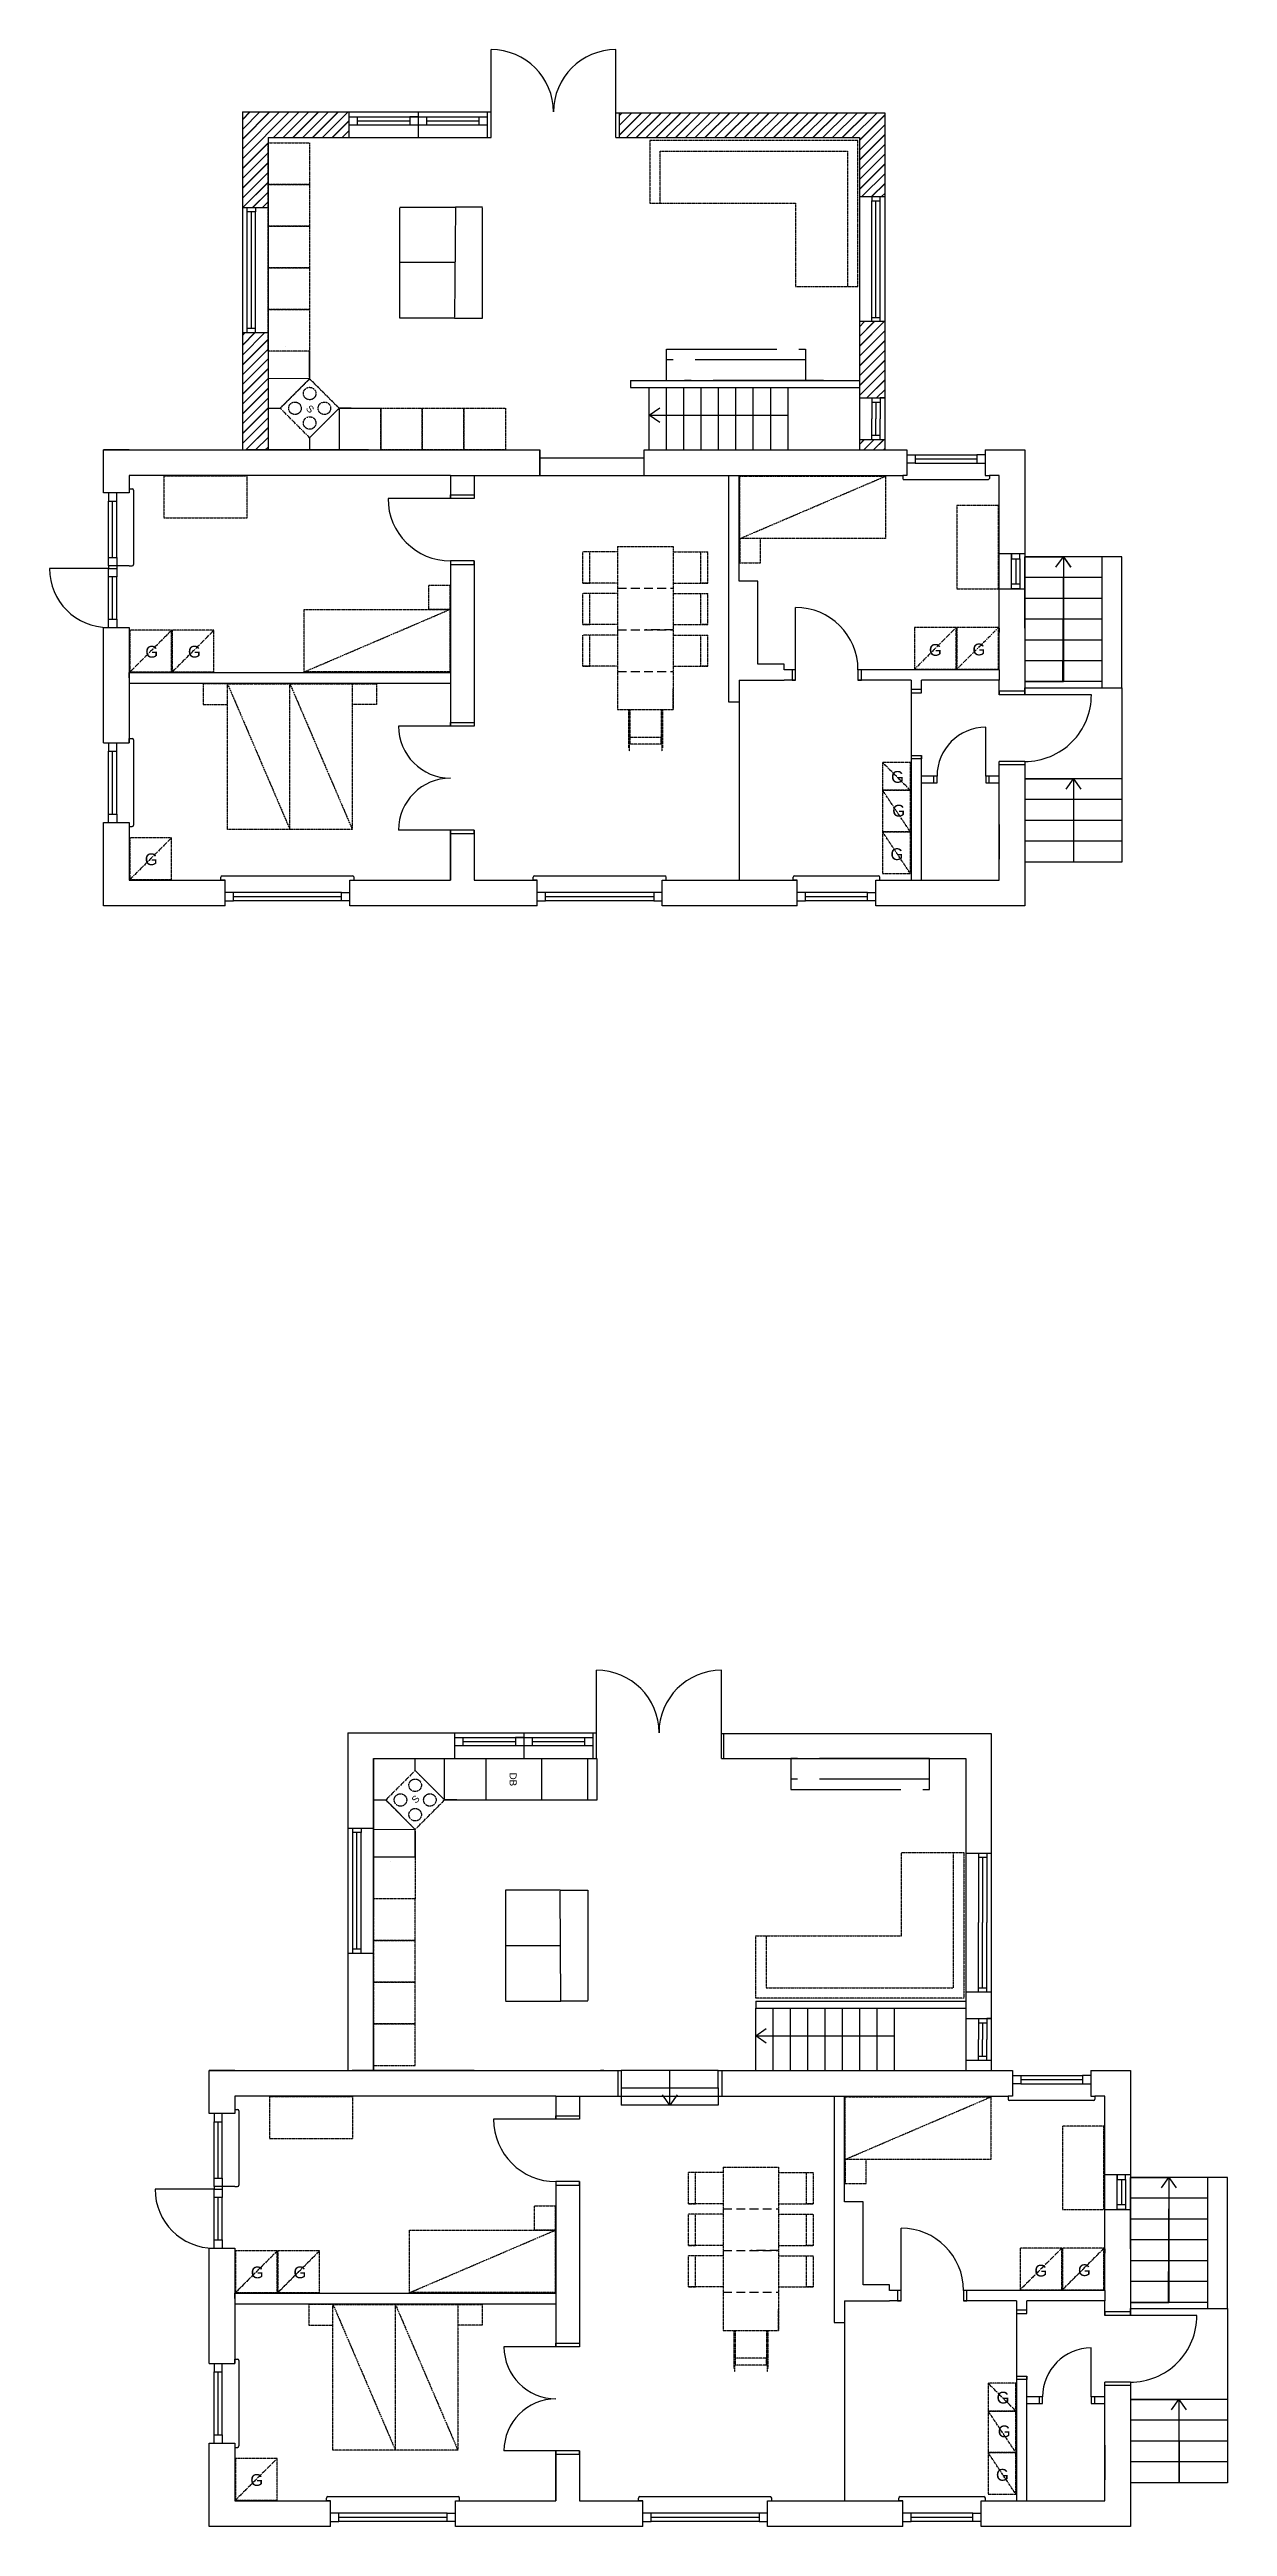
# Model space of a CAD drawing. Header units: millimetres. Extents: x -50011 to 90899, y -58634 to 500399.
# Drawn here: x 210 to 17191, y 464702 to 500399 of the extents above; entities that cross this region are included whole.
import ezdxf

# ---------------------------------------------------------------- set-up
doc = ezdxf.new("R2010")
doc.units = ezdxf.units.MM
doc.linetypes.add('DASHED', pattern=[19.05, 12.7, -6.35])
doc.linetypes.add('PHANTOM2', pattern=[31.75, 15.875, -3.175, 3.175, -3.175, 3.175, -3.175])
doc.layers.get('0').update_dxf_attribs({"color": 1})
for name, color, linetype in [('Fönster', 1, 'Continuous'), ('Grundritningar', 1, 'Continuous'), ('Möbler', 4, 'PHANTOM2'), ('Rumsavdelare', 3, 'FENCELINE1')]:
    doc.layers.add(name, color=color, linetype=linetype)
doc.styles.get("Standard").update_dxf_attribs({"font": 'Arial.ttf', "height": 170})
doc.linetypes.add('FENCELINE1', pattern='A,6.35,-2.54,[133,ltypeshp.shx,S=2.54,R=0,X=-2.54,Y=0],-2.54,25.4', length=36.83)
doc.dimstyles.new('ISO-25', dxfattribs={"dimscale": 10, "dimtxt": 2.5, "dimasz": 15, "dimexe": 10, "dimexo": 0.625, "dimgap": 15, "dimtad": 1, "dimlfac": 0.001, "dimtxsty": 'Standard', "dimblk": 'OBLIQUE', "dimblk1": 'OBLIQUE', "dimblk2": 'OBLIQUE', "dimcen": 20, "dimdle": 10, "dimadec": 0, "dimazin": 0, "dimtfac": 1, "dimtmove": 0, "dimatfit": 3, "dimldrblk": 'OPEN90', "dimfxl": 1, "dimarcsym": 0})
pattern_1 = [(45, (568.22, 49228.62), (-70.710678, 70.710678), []), (45, (570.22, 49228.62), (-70.710678, 70.710678), [])]

msp = doc.modelspace()

# ---------------------------------------------------------------- texts
at = {"layer": 'Möbler', "char_height": 100}
for s, insert, attachment_point, rotation in [('S', (3968.982, 495286.983), 1, 315), ('DB', (6942.819, 475371.172), 3, 270), ('S', (5490.038, 475114.122), 7, 45)]:
    msp.add_mtext_dynamic_manual_height_columns(s, width=30.21587, gutter_width=125, heights=[0], dxfattribs=dict(at, insert=insert, attachment_point=attachment_point, rotation=rotation))
at = {"layer": 'Möbler', "char_height": 170, "attachment_point": 1}
for heights, insert in [([0], (1590.629, 491805.304)), ([0], (2205.363, 491806.45)), ([0], (12886.757, 491831.602)), ([173.943], (13514.73, 491837.97)), ([173.943], (12341.131, 490001.488)), ([173.943], (12358.641, 489514.447)), ([0], (1583.042, 488814.169)), ([173.943], (12332.359, 488888.102)), ([0], (3111.687, 468447.772)), ([0], (3726.42, 468448.917)), ([0], (14407.815, 468474.069)), ([173.943], (15035.787, 468480.437)), ([173.943], (13862.189, 466643.955)), ([173.943], (13879.698, 466156.915)), ([173.943], (13853.416, 465530.57)), ([0], (3104.099, 465456.636))]:
    msp.add_mtext_dynamic_manual_height_columns('G', width=269.32488, gutter_width=850, heights=heights, dxfattribs=dict(at, insert=insert))

# ---------------------------------------------------------------- blocks, each defined once
blk = doc.blocks.new('_Oblique')
at = {"color": 0, "linetype": 'ByBlock', "lineweight": -2}
blk.add_line((-0.5, -0.5), (0.5, 0.5), dxfattribs=at)

# ---------------------------------------------------------------- hatches: boundary and pattern name
at = {"layer": 'Grundritningar', "ltscale": 100}
h = msp.add_hatch(dxfattribs=at)
h.set_pattern_fill('JIS_LC_20', color=256, scale=5)
h.set_pattern_definition(pattern_1)
h.paths.add_polyline_path([(4524.664, 499499.319), (2989.579, 499499.319), (2989.579, 498119.319), (3359.579, 498119.319), (3359.579, 498453.584), (3359.579, 498453.584), (3359.578, 498453.584), (3359.578, 499053.584), (3359.579, 499129.319), (4524.664, 499129.319)])
h = msp.add_hatch(dxfattribs=at)
h.set_pattern_fill('JIS_LC_20', color=256, scale=5)
h.set_pattern_definition(pattern_1)
h.paths.add_polyline_path([(12253.843, 499484.484), (8424.664, 499484.484), (8424.664, 499129.319), (11883.843, 499129.319), (11883.843, 498279.319), (12253.843, 498279.32)])
h.paths.add_polyline_path([(12253.843, 496479.32), (11883.843, 496479.319), (11883.843, 495379.319), (12253.843, 495379.319)])
h.paths.add_polyline_path([(12253.843, 494779.319), (11883.843, 494779.319), (11883.843, 494629.319), (12253.843, 494629.319)])
h = msp.add_hatch(dxfattribs=at)
h.set_pattern_fill('JIS_LC_20', color=256, scale=5)
h.set_pattern_definition(pattern_1)
h.paths.add_polyline_path([(3359.579, 496319.319), (2989.579, 496319.319), (2989.579, 495639.319), (2989.579, 494629.319), (3359.579, 494629.319)])

# ---------------------------------------------------------------- linework, layer by layer
at = {"layer": 'Fönster', "ltscale": 100}
for p, q in [((4524.664, 499499.319), (4524.664, 499129.319)), ((4524.664, 499499.319), (5524.664, 499499.319)), ((4524.664, 499429.319), (5524.664, 499429.319)), ((5524.664, 499429.319), (5404.664, 499429.319)), ((5404.664, 499429.319), (5404.664, 499309.319)), ((5524.664, 499429.319), (5524.664, 499309.319)), ((5524.664, 499429.319), (6524.664, 499429.319)), ((4524.664, 499129.319), (5524.664, 499129.319)), ((6045.721, 476141.787), (6045.721, 475771.787)), ((6045.721, 476141.787), (7045.721, 476141.787)), ((6045.721, 476071.787), (7045.721, 476071.787)), ((7045.721, 476071.787), (6925.721, 476071.787)), ((6925.721, 476071.787), (6925.721, 475951.787)), ((7045.721, 476071.787), (7045.721, 475951.787)), ((7045.721, 476071.787), (8045.721, 476071.787)), ((6045.721, 475771.787), (7045.721, 475771.787))]:
    msp.add_line(p, q, dxfattribs=at)
at = {"layer": 'Fönster'}
for p, q in [((4524.664, 499429.319), (4644.664, 499429.319)), ((4644.664, 499429.319), (4644.664, 499309.319)), ((5524.664, 499499.319), (5524.664, 499129.319)), ((5524.664, 499429.319), (5644.664, 499429.319)), ((5644.664, 499429.319), (5644.664, 499309.319)), ((4644.664, 499309.319), (4524.664, 499309.319)), ((5404.664, 499369.319), (4644.664, 499369.319)), ((5524.664, 499309.319), (4644.664, 499309.319)), ((5644.664, 499309.319), (5524.664, 499309.319)), ((6404.664, 499369.319), (5644.664, 499369.319)), ((6524.664, 499309.319), (5644.664, 499309.319)), ((6045.721, 476071.787), (6165.721, 476071.787)), ((6165.721, 475951.787), (6045.721, 475951.787)), ((6165.721, 476071.787), (6165.721, 475951.787)), ((6925.721, 476011.787), (6165.721, 476011.787)), ((7045.721, 475951.787), (6165.721, 475951.787)), ((7045.721, 476141.787), (7045.721, 475771.787)), ((7045.721, 476071.787), (7165.721, 476071.787)), ((7165.721, 475951.787), (7045.721, 475951.787)), ((7165.721, 476071.787), (7165.721, 475951.787)), ((7925.721, 476011.787), (7165.721, 476011.787)), ((8045.721, 475951.787), (7165.721, 475951.787))]:
    msp.add_line(p, q, dxfattribs=at)
at = {"layer": 'Grundritningar'}
for p, q in [((6574.664, 499499.319), (6574.664, 500399.319)), ((8374.664, 499499.319), (8374.664, 500399.319)), ((6524.664, 499129.319), (6524.664, 499499.319)), ((6574.664, 499129.319), (6574.664, 499499.319)), ((8374.664, 499129.319), (8374.664, 499499.319)), ((8424.664, 499129.319), (8424.664, 499484.484)), ((12253.843, 494629.319), (12253.843, 499484.484)), ((11883.843, 499129.319), (11883.843, 494629.319)), ((3059.578, 498059.319), (3059.578, 498119.319)), ((3059.578, 496319.319), (3059.578, 498059.319)), ((3179.578, 498059.319), (3059.578, 498059.319)), ((3119.578, 496379.319), (3119.578, 498059.319)), ((3179.578, 498119.319), (3179.578, 498059.319)), ((3179.579, 496319.319), (3179.578, 498059.319)), ((12063.843, 498279.319), (12063.843, 498219.319)), ((12063.843, 498219.319), (12183.843, 498219.32)), ((12063.844, 496479.319), (12063.843, 498219.319)), ((12123.844, 496539.319), (12123.843, 498219.319)), ((12183.843, 498219.32), (12183.843, 498279.32)), ((12183.844, 496479.32), (12183.843, 498219.32)), ((3179.579, 496379.319), (3059.579, 496379.319)), ((3179.579, 496319.319), (3179.579, 496379.319)), ((12063.844, 496539.319), (12183.844, 496539.32)), ((12063.844, 496479.319), (12063.844, 496539.319)), ((3607.376, 496112.97), (3607.376, 496112.97)), ((8855.451, 494629.319), (8855.451, 495529.319)), ((9105.451, 494629.319), (9105.451, 495529.319)), ((9355.451, 494629.319), (9355.451, 495529.319)), ((9605.451, 494629.319), (9605.451, 495529.319)), ((9855.451, 494629.319), (9855.451, 495529.319)), ((10105.451, 494629.319), (10105.451, 495529.319)), ((10355.451, 494629.319), (10355.451, 495529.319)), ((10605.451, 494629.319), (10605.451, 495529.319)), ((10855.451, 494629.319), (10855.451, 495529.319)), ((12063.843, 495379.319), (12063.843, 495079.319)), ((12063.843, 495379.319), (12063.843, 495319.319)), ((12063.843, 495319.319), (12183.843, 495319.319)), ((12123.843, 495319.319), (12123.843, 495079.319)), ((12183.843, 495379.319), (12183.843, 495319.319)), ((12183.843, 495379.319), (12183.843, 495079.319)), ((12063.843, 494779.319), (12063.843, 495079.319)), ((12063.843, 494779.319), (12063.843, 494839.319)), ((12063.843, 494839.319), (12183.843, 494839.319)), ((12123.843, 494839.319), (12123.843, 495079.319)), ((12183.843, 494779.319), (12183.843, 495079.319)), ((12183.843, 494779.319), (12183.843, 494839.319)), ((6679.579, 494629.319), (6629.579, 494629.319)), ((12568.503, 494629.319), (12568.503, 494259.319)), ((12568.503, 494559.319), (12688.503, 494559.319)), ((12688.503, 494439.319), (12568.503, 494439.319)), ((12688.503, 494559.319), (12688.503, 494439.319)), ((12688.503, 494559.319), (13578.503, 494559.319)), ((12688.503, 494499.319), (13578.503, 494499.319)), ((12688.503, 494439.319), (13578.503, 494439.319)), ((13698.503, 494559.319), (13578.503, 494559.319)), ((13578.503, 494559.319), (13578.503, 494439.319)), ((13578.503, 494439.319), (13698.503, 494439.319)), ((13698.503, 494629.319), (13698.503, 494259.319)), ((13698.503, 494629.319), (13698.503, 494559.319)), ((5989.579, 494259.319), (1359.579, 494259.319)), ((1359.579, 494259.319), (1359.579, 494009.319)), ((1359.579, 494259.319), (1359.579, 494009.319)), ((1359.579, 494069.319), (1399.579, 494069.319)), ((5989.579, 494259.319), (5989.579, 493929.319)), ((5989.579, 494259.319), (6329.579, 494259.319)), ((5989.579, 494259.319), (5989.579, 493929.319)), ((6329.579, 494259.319), (6329.579, 493929.319)), ((6329.579, 494259.319), (7279.579, 494259.319)), ((9999.579, 494259.319), (10149.579, 494260.156)), ((9999.579, 494259.319), (9999.579, 490999.319)), ((10149.579, 492739.319), (10149.579, 494260.156)), ((10149.579, 494260.156), (12508.503, 494260.156)), ((12568.503, 494259.319), (12508.503, 494259.319)), ((12508.503, 494259.319), (12508.503, 494219.319)), ((13738.503, 494199.319), (12528.503, 494199.319)), ((13698.503, 494259.319), (13758.503, 494259.319)), ((13758.503, 494259.319), (13758.503, 494219.319)), ((13899.579, 493659.319), (13899.579, 494260.156)), ((1359.579, 494009.319), (989.579, 494009.319)), ((1059.579, 494009.319), (1059.579, 493889.319)), ((1059.579, 493889.319), (1179.579, 493889.319)), ((1059.579, 493079.319), (1059.579, 493889.319)), ((1119.579, 493079.319), (1119.579, 493889.319)), ((1179.579, 493889.319), (1179.579, 494009.319)), ((1179.579, 493079.319), (1179.579, 493889.319)), ((1419.579, 494049.319), (1419.579, 492979.319)), ((5989.579, 493929.319), (5089.579, 493929.319)), ((5989.579, 493929.319), (5989.579, 493979.319)), ((5989.579, 493979.319), (6329.579, 493979.319)), ((6329.579, 493929.319), (5989.579, 493929.319)), ((6329.579, 493979.319), (6329.579, 493929.319)), ((13899.579, 491459.319), (13899.579, 493659.319)), ((13899.579, 491459.319), (13899.579, 493659.319)), ((13899.579, 493428.483), (13899.579, 493488.483)), ((1059.579, 492959.319), (1059.579, 493079.319)), ((1059.579, 493079.319), (1179.579, 493079.319)), ((1179.579, 493079.319), (1179.579, 492959.319)), ((5989.579, 493029.319), (5989.579, 490649.319)), ((5989.579, 493029.319), (5989.579, 492979.319)), ((6329.579, 493029.319), (5989.579, 493029.319)), ((6329.579, 493029.319), (6329.579, 490649.319)), ((6329.579, 492979.319), (6329.579, 493029.319)), ((14269.579, 493129.319), (13899.579, 493129.319)), ((14079.579, 492629.319), (14079.579, 493129.319)), ((14079.579, 493129.319), (14079.579, 493059.319)), ((14079.579, 493059.319), (14199.579, 493059.319)), ((14139.579, 493059.319), (14139.579, 492699.319)), ((14199.579, 493059.319), (14199.579, 493129.319)), ((14199.579, 493059.319), (14199.579, 492699.319)), ((15379.579, 493089.319), (14269.579, 493089.319)), ((14269.579, 492059.319), (14269.579, 493089.319)), ((14269.579, 493089.319), (14824.579, 493089.319)), ((15669.579, 493089.319), (15379.579, 493089.319)), ((15379.579, 493089.319), (15379.579, 491200.874)), ((15379.579, 493089.319), (15379.579, 492789.319)), ((15669.579, 491200.874), (15669.579, 493089.319)), ((1359.579, 492959.319), (1059.579, 492959.319)), ((1059.579, 492959.319), (1059.579, 492919.319)), ((1059.579, 492919.319), (1179.579, 492919.319)), ((1059.579, 492799.319), (1059.579, 492919.319)), ((1179.579, 492799.319), (1059.579, 492799.319)), ((1059.579, 492189.319), (1059.579, 492799.319)), ((1119.579, 492189.319), (1119.579, 492799.319)), ((1179.579, 492959.319), (1179.579, 492919.319)), ((1179.579, 492919.319), (1179.579, 492799.319)), ((1179.579, 492189.319), (1179.579, 492799.319)), ((1359.579, 492959.319), (1399.579, 492959.319)), ((5989.579, 492979.319), (6329.579, 492979.319)), ((10419.579, 492739.319), (10149.579, 492739.319)), ((10419.579, 491539.319), (10419.579, 492739.319)), ((13899.579, 492629.319), (14269.579, 492629.319)), ((14079.579, 492629.319), (14079.579, 492699.319)), ((14079.579, 492699.319), (14199.579, 492699.319)), ((14199.579, 492629.319), (14079.579, 492629.319)), ((14199.579, 492699.319), (14199.579, 492629.319)), ((15379.579, 492789.319), (14269.579, 492789.319)), ((15379.579, 492789.319), (15379.579, 492489.319)), ((10964.306, 491459.319), (10964.306, 492359.319)), ((15379.579, 492489.319), (14269.579, 492489.319)), ((15379.579, 492489.319), (15379.579, 492189.319)), ((989.579, 492069.319), (1359.579, 492069.319)), ((1059.579, 492069.319), (1059.579, 492189.319)), ((1059.579, 492189.319), (1179.579, 492189.319)), ((1179.579, 492189.319), (1179.579, 492069.319)), ((1359.579, 492069.319), (1359.579, 490409.319)), ((13899.579, 492059.319), (13899.579, 491999.319)), ((15379.579, 492189.319), (14269.579, 492189.319)), ((15379.579, 492189.319), (15379.579, 491889.319)), ((15379.579, 491889.319), (14269.579, 491889.319)), ((15379.579, 491589.319), (14269.579, 491589.319)), ((15379.579, 491889.319), (15379.579, 491589.319)), ((15379.579, 491589.319), (15379.579, 491289.319)), ((1359.579, 491344.319), (1359.579, 491419.319)), ((1359.579, 491419.319), (5989.579, 491419.319)), ((1359.579, 491419.319), (1359.579, 491349.319)), ((1359.579, 491379.319), (1359.579, 491344.319)), ((1359.579, 491344.319), (1359.579, 491269.319)), ((1359.579, 491269.319), (5989.579, 491269.319)), ((10149.579, 491309.319), (10149.579, 490999.319)), ((10149.579, 491309.319), (10799.579, 491309.319)), ((10799.579, 491539.319), (10419.579, 491539.319)), ((10799.579, 491459.319), (10799.579, 491539.319)), ((10964.306, 491459.319), (10799.579, 491459.319)), ((10964.306, 491309.319), (10799.579, 491309.319)), ((10964.306, 491459.319), (10914.306, 491459.319)), ((10914.306, 491459.319), (10914.306, 491309.319)), ((10914.306, 491309.319), (10964.306, 491309.319)), ((10964.306, 491309.319), (10964.306, 491459.319)), ((13899.579, 491459.319), (11864.306, 491459.319)), ((11864.306, 491459.319), (11864.306, 491309.319)), ((11914.306, 491459.319), (11864.306, 491459.319)), ((12629.579, 491309.319), (11864.306, 491309.319)), ((11864.306, 491309.319), (11914.306, 491309.319)), ((11914.306, 491309.319), (11914.306, 491459.319)), ((12629.579, 491309.319), (12629.579, 491126.345)), ((12779.579, 491126.345), (12779.579, 491309.319)), ((13899.579, 491309.319), (12779.579, 491309.319)), ((13899.579, 491459.319), (13899.579, 491309.319)), ((13899.579, 491100.874), (13899.579, 491309.319)), ((15379.579, 491289.319), (14269.579, 491289.319)), ((14269.579, 491289.319), (14824.579, 491289.319)), ((14269.579, 491100.874), (14269.579, 491200.874)), ((14269.579, 491200.874), (15669.579, 491200.874)), ((15669.579, 491200.874), (15669.579, 489889.319)), ((9999.579, 490999.319), (10149.579, 490999.319)), ((12779.579, 491176.345), (12629.579, 491176.345)), ((12629.579, 491176.345), (12629.579, 491126.345)), ((12629.579, 491126.345), (12779.579, 491126.345)), ((12779.579, 491126.345), (12779.579, 491176.345)), ((14269.579, 491150.874), (13899.579, 491150.874)), ((13899.579, 491150.874), (13899.579, 491100.874)), ((14269.579, 491100.874), (13899.579, 491100.874)), ((14269.579, 491100.874), (14269.579, 491150.874)), ((15228.863, 491100.874), (14269.579, 491100.874)), ((5989.579, 490649.319), (5239.579, 490649.319)), ((5989.579, 490649.319), (5989.579, 490699.319)), ((5989.579, 490699.319), (6329.579, 490699.319)), ((6329.579, 490649.319), (5989.579, 490649.319)), ((6329.579, 490699.319), (6329.579, 490649.319)), ((13705.866, 489929.319), (13705.866, 490631.319)), ((989.579, 490409.319), (1359.579, 490409.319)), ((989.579, 490409.319), (1059.579, 490409.319)), ((1059.579, 490409.319), (1059.579, 490289.319)), ((1059.579, 490289.319), (1179.579, 490289.319)), ((1059.579, 489379.319), (1059.579, 490289.319)), ((1119.579, 489379.319), (1119.579, 490289.319)), ((1179.579, 490289.319), (1179.579, 490409.319)), ((1179.579, 489379.319), (1179.579, 490289.319)), ((1359.579, 490409.319), (1359.579, 490469.319)), ((1359.579, 490469.319), (1399.579, 490469.319)), ((1419.579, 490449.319), (1419.579, 489219.319)), ((12629.579, 490226.345), (12629.579, 488429.319)), ((12629.579, 490226.345), (12779.579, 490226.345)), ((12779.579, 490176.345), (12629.579, 490176.345)), ((12779.579, 488429.319), (12779.579, 490226.345)), ((12779.579, 490226.345), (12779.579, 490176.345)), ((13899.579, 488429.319), (13899.579, 490139.319)), ((14269.579, 490139.319), (13899.579, 490139.319)), ((13899.579, 490089.319), (13899.579, 490139.319)), ((14269.579, 490139.319), (14269.579, 490089.319)), ((13003.866, 489929.319), (12779.579, 489929.319)), ((12779.579, 489829.319), (13003.866, 489829.319)), ((13003.866, 489929.319), (12953.866, 489929.319)), ((12953.866, 489929.319), (12953.866, 489829.319)), ((12953.866, 489829.319), (13003.866, 489829.319)), ((13003.866, 489829.319), (13003.866, 489929.319)), ((13899.579, 489929.319), (13705.866, 489929.319)), ((13705.866, 489929.319), (13705.866, 489829.319)), ((13705.866, 489829.319), (13899.579, 489829.319)), ((13705.866, 489829.319), (13755.866, 489829.319)), ((13755.866, 489829.319), (13755.866, 489929.319)), ((14269.579, 490089.319), (13899.579, 490089.319)), ((15669.579, 489889.319), (14269.579, 489889.319)), ((14269.579, 489889.319), (14969.579, 489889.319)), ((15669.579, 489889.319), (15669.579, 489589.319)), ((15669.579, 489589.319), (14269.579, 489589.319)), ((15669.579, 489589.319), (15669.579, 489289.319)), ((989.579, 489259.319), (1359.579, 489259.319)), ((989.579, 489259.319), (1059.579, 489259.319)), ((1059.579, 489259.319), (1059.579, 489379.319)), ((1059.579, 489379.319), (1179.579, 489379.319)), ((1179.579, 489379.319), (1179.579, 489259.319)), ((1359.579, 489259.319), (1359.579, 488429.319)), ((1359.579, 489259.319), (1359.579, 489199.319)), ((1359.579, 489199.319), (1399.579, 489199.319)), ((5989.579, 489149.319), (5239.579, 489149.319)), ((5989.579, 489149.319), (5989.579, 488429.319)), ((5989.579, 488429.319), (5989.579, 489149.319)), ((5989.579, 489149.319), (5989.579, 489099.319)), ((6329.579, 489149.319), (5989.579, 489149.319)), ((5989.579, 489099.319), (6329.579, 489099.319)), ((6329.579, 489149.319), (6329.579, 488429.319)), ((6329.579, 489099.319), (6329.579, 489149.319)), ((13899.579, 489231.319), (13899.579, 488731.319)), ((15669.579, 489289.319), (14269.579, 489289.319)), ((15669.579, 489289.319), (15669.579, 488989.319)), ((15669.579, 488989.319), (14269.579, 488989.319)), ((15669.579, 488989.319), (15669.579, 488689.319)), ((1359.579, 488429.319), (2739.579, 488429.319)), ((2679.579, 488429.319), (2679.579, 488469.319)), ((2739.579, 488429.319), (2679.579, 488429.319)), ((2699.579, 488489.319), (4579.579, 488489.319)), ((2739.579, 488059.319), (2739.579, 488429.319)), ((4539.579, 488429.319), (5989.579, 488429.319)), ((4539.579, 488059.319), (4539.579, 488429.319)), ((4539.579, 488429.319), (4599.579, 488429.319)), ((4599.579, 488429.319), (4599.579, 488469.319)), ((6329.579, 488429.319), (7239.579, 488429.319)), ((7179.579, 488429.319), (7179.579, 488469.319)), ((7239.579, 488429.319), (7179.579, 488429.319)), ((7199.579, 488489.319), (9079.579, 488489.319)), ((7239.579, 488059.319), (7239.579, 488429.319)), ((9039.579, 488429.319), (10989.579, 488429.319)), ((9039.579, 488059.319), (9039.579, 488429.319)), ((9039.579, 488429.319), (9099.579, 488429.319)), ((9099.579, 488429.319), (9099.579, 488469.319)), ((10929.579, 488429.319), (10929.579, 488469.319)), ((10989.579, 488429.319), (10929.579, 488429.319)), ((10949.579, 488489.319), (12159.579, 488489.319)), ((10989.579, 488059.319), (10989.579, 488429.319)), ((12119.579, 488429.319), (12629.579, 488429.319)), ((12119.579, 488059.319), (12119.579, 488429.319)), ((12119.579, 488429.319), (12179.579, 488429.319)), ((12179.579, 488429.319), (12179.579, 488469.319)), ((12629.579, 488429.319), (12779.579, 488429.319)), ((12779.579, 488429.319), (13899.579, 488429.319)), ((15669.579, 488689.319), (14269.579, 488689.319)), ((2859.579, 488249.319), (2739.579, 488249.319)), ((2739.579, 488059.319), (2739.579, 488129.319)), ((2739.579, 488129.319), (2859.579, 488129.319)), ((2859.579, 488129.319), (2859.579, 488249.319)), ((4419.579, 488249.319), (2859.579, 488249.319)), ((4419.579, 488189.319), (2859.579, 488189.319)), ((4419.579, 488129.319), (2859.579, 488129.319)), ((4419.579, 488129.319), (4419.579, 488249.319)), ((4419.579, 488249.319), (4539.579, 488249.319)), ((4539.579, 488129.319), (4419.579, 488129.319)), ((7359.579, 488249.319), (7239.579, 488249.319)), ((7239.579, 488059.319), (7239.579, 488129.319)), ((7239.579, 488129.319), (7359.579, 488129.319)), ((7359.579, 488129.319), (7359.579, 488249.319)), ((8919.579, 488249.319), (7359.579, 488249.319)), ((8919.579, 488189.319), (7359.579, 488189.319)), ((8919.579, 488129.319), (7359.579, 488129.319)), ((9039.579, 488249.319), (8919.579, 488249.319)), ((8919.579, 488249.319), (8919.579, 488129.319)), ((8919.579, 488129.319), (9039.579, 488129.319)), ((9039.579, 488129.319), (9039.579, 488249.319)), ((11109.579, 488249.319), (10989.579, 488249.319)), ((10989.579, 488059.319), (10989.579, 488129.319)), ((10989.579, 488129.319), (11109.579, 488129.319)), ((11109.579, 488129.319), (11109.579, 488249.319)), ((11999.579, 488249.319), (11109.579, 488249.319)), ((11999.579, 488189.319), (11109.579, 488189.319)), ((11999.579, 488129.319), (11109.579, 488129.319)), ((11999.579, 488129.319), (11999.579, 488249.319)), ((11999.579, 488249.319), (12119.579, 488249.319)), ((12119.579, 488129.319), (11999.579, 488129.319)), ((8095.721, 476141.787), (8095.721, 477041.787)), ((9895.721, 476141.787), (9895.721, 477041.787)), ((8045.721, 475771.787), (8045.721, 476141.787)), ((8095.721, 475771.787), (8095.721, 476141.787)), ((9895.721, 475771.787), (9895.721, 476141.787)), ((9929.985, 475771.787), (9929.985, 476126.951)), ((13790.637, 471271.787), (13790.637, 476126.951)), ((13420.637, 475771.787), (13420.637, 471271.787)), ((4580.636, 474701.787), (4580.636, 474761.787)), ((4580.636, 472961.787), (4580.636, 474701.787)), ((4700.636, 474701.787), (4580.636, 474701.787)), ((4640.636, 473021.787), (4640.636, 474701.787)), ((4700.636, 474761.787), (4700.636, 474701.787)), ((4700.637, 472961.787), (4700.636, 474701.787)), ((4880.637, 472281.787), (4880.637, 474761.787)), ((5128.433, 474288.135), (5128.433, 474288.135)), ((13600.637, 474406.161), (13600.637, 473406.161)), ((13600.637, 474406.161), (13600.637, 474346.161)), ((13600.637, 474346.161), (13720.637, 474346.161)), ((13660.637, 474346.161), (13660.637, 473406.161)), ((13720.637, 474406.161), (13720.637, 474346.161)), ((13720.637, 474406.161), (13720.637, 473406.161)), ((13600.637, 472406.161), (13600.637, 473406.161)), ((13660.637, 472466.161), (13660.637, 473406.161)), ((13720.637, 472406.161), (13720.637, 473406.161)), ((4700.637, 473021.787), (4580.637, 473021.787)), ((4700.637, 472961.787), (4700.637, 473021.787)), ((13600.637, 472406.161), (13600.637, 472466.161)), ((13600.637, 472466.161), (13720.637, 472466.161)), ((13720.637, 472406.161), (13720.637, 472466.161)), ((10392.245, 471271.787), (10392.245, 472171.787)), ((10642.245, 471271.787), (10642.245, 472171.787)), ((10892.245, 471271.787), (10892.245, 472171.787)), ((11142.245, 471271.787), (11142.245, 472171.787)), ((11392.245, 471271.787), (11392.245, 472171.787)), ((11642.245, 471271.787), (11642.245, 472171.787)), ((11892.245, 471271.787), (11892.245, 472171.787)), ((12142.245, 471271.787), (12142.245, 472171.787)), ((12392.245, 471271.787), (12392.245, 472171.787)), ((13600.637, 472021.787), (13600.637, 471721.787)), ((13600.637, 472021.787), (13600.637, 471961.787)), ((13600.637, 471961.787), (13720.637, 471961.787)), ((13660.637, 471961.787), (13660.637, 471721.787)), ((13720.637, 472021.787), (13720.637, 471961.787)), ((13720.637, 472021.787), (13720.637, 471721.787)), ((13600.637, 471421.787), (13600.637, 471721.787)), ((13660.637, 471481.787), (13660.637, 471721.787)), ((13720.637, 471421.787), (13720.637, 471721.787)), ((8200.637, 471271.787), (8150.637, 471271.787)), ((8400.637, 471271.787), (8400.637, 470901.787)), ((9900.637, 471271.787), (9900.637, 470901.787)), ((13600.637, 471421.787), (13600.637, 471481.787)), ((13600.637, 471481.787), (13720.637, 471481.787)), ((13720.637, 471421.787), (13720.637, 471481.787)), ((14089.56, 471271.787), (14089.56, 470901.787)), ((15219.56, 471271.787), (15219.56, 470901.787)), ((15219.56, 471271.787), (15219.56, 471201.787)), ((7510.637, 470901.787), (2880.637, 470901.787)), ((2880.637, 470901.787), (2880.637, 470651.787)), ((2880.637, 470901.787), (2880.637, 470651.787)), ((7510.637, 470901.787), (7510.637, 470571.787)), ((7510.637, 470901.787), (7850.637, 470901.787)), ((7510.637, 470901.787), (7510.637, 470571.787)), ((7850.637, 470901.787), (7850.637, 470571.787)), ((7850.637, 470901.787), (8800.637, 470901.787)), ((8150.637, 470901.787), (8200.637, 470901.787)), ((9850.637, 470901.787), (11520.637, 470901.787)), ((10600.637, 470901.787), (10650.637, 470901.787)), ((11520.637, 470901.787), (11670.637, 470902.623)), ((11520.637, 470901.787), (11520.637, 467641.787)), ((11670.637, 469381.787), (11670.637, 470902.623)), ((11670.637, 470902.623), (14029.56, 470902.623)), ((14089.56, 470901.787), (14029.56, 470901.787)), ((14029.56, 470901.787), (14029.56, 470861.787)), ((14089.56, 471201.787), (14209.56, 471201.787)), ((14209.56, 471081.787), (14089.56, 471081.787)), ((14209.56, 471201.787), (14209.56, 471081.787)), ((14209.56, 471201.787), (15099.56, 471201.787)), ((14209.56, 471141.787), (15099.56, 471141.787)), ((14209.56, 471081.787), (15099.56, 471081.787)), ((15219.56, 471201.787), (15099.56, 471201.787)), ((15099.56, 471201.787), (15099.56, 471081.787)), ((15099.56, 471081.787), (15219.56, 471081.787)), ((15219.56, 470901.787), (15279.56, 470901.787)), ((15279.56, 470901.787), (15279.56, 470861.787)), ((15420.637, 470301.787), (15420.637, 470902.623)), ((2880.637, 470651.787), (2510.637, 470651.787)), ((2580.637, 470651.787), (2580.637, 470531.787)), ((2580.637, 470531.787), (2700.637, 470531.787)), ((2580.637, 469721.787), (2580.637, 470531.787)), ((2640.637, 469721.787), (2640.637, 470531.787)), ((2700.637, 470531.787), (2700.637, 470651.787)), ((2700.637, 469721.787), (2700.637, 470531.787)), ((2880.637, 470711.787), (2920.637, 470711.787)), ((2940.637, 470691.787), (2940.637, 469621.787)), ((7510.637, 470571.787), (6610.637, 470571.787)), ((7510.637, 470571.787), (7510.637, 470621.787)), ((7510.637, 470621.787), (7850.637, 470621.787)), ((7850.637, 470571.787), (7510.637, 470571.787)), ((7850.637, 470621.787), (7850.637, 470571.787)), ((15259.56, 470841.787), (14049.56, 470841.787)), ((15420.637, 468101.787), (15420.637, 470301.787)), ((15420.637, 468101.787), (15420.637, 470301.787)), ((15420.637, 470070.95), (15420.637, 470130.95)), ((2580.637, 469601.787), (2580.637, 469721.787)), ((2580.637, 469721.787), (2700.637, 469721.787)), ((2880.637, 469601.787), (2580.637, 469601.787)), ((2580.637, 469601.787), (2580.637, 469561.787)), ((2580.637, 469561.787), (2700.637, 469561.787)), ((2580.637, 469441.787), (2580.637, 469561.787)), ((2700.637, 469441.787), (2580.637, 469441.787)), ((2580.637, 468831.787), (2580.637, 469441.787)), ((2640.637, 468831.787), (2640.637, 469441.787)), ((2700.637, 469721.787), (2700.637, 469601.787)), ((2700.637, 469601.787), (2700.637, 469561.787)), ((2700.637, 469561.787), (2700.637, 469441.787)), ((2700.637, 468831.787), (2700.637, 469441.787)), ((2880.637, 469601.787), (2920.637, 469601.787)), ((7510.637, 469671.787), (7510.637, 467291.787)), ((7510.637, 469671.787), (7510.637, 469621.787)), ((7850.637, 469671.787), (7510.637, 469671.787)), ((7510.637, 469621.787), (7850.637, 469621.787)), ((7850.637, 469671.787), (7850.637, 467291.787)), ((7850.637, 469621.787), (7850.637, 469671.787)), ((15790.637, 469771.787), (15420.637, 469771.787)), ((15600.637, 469271.787), (15600.637, 469771.787)), ((15600.637, 469771.787), (15600.637, 469701.787)), ((15600.637, 469701.787), (15720.637, 469701.787)), ((15660.637, 469701.787), (15660.637, 469341.787)), ((15720.637, 469701.787), (15720.637, 469771.787)), ((15720.637, 469701.787), (15720.637, 469341.787)), ((16900.637, 469731.787), (15790.637, 469731.787)), ((15790.637, 468701.787), (15790.637, 469731.787)), ((15790.637, 469731.787), (16345.637, 469731.787)), ((16900.637, 469431.787), (15790.637, 469431.787)), ((17190.637, 469731.787), (16900.637, 469731.787)), ((16900.637, 469731.787), (16900.637, 467843.341)), ((16900.637, 469731.787), (16900.637, 469431.787)), ((16900.637, 469431.787), (16900.637, 469131.787)), ((17190.637, 467843.341), (17190.637, 469731.787)), ((11940.637, 469381.787), (11670.637, 469381.787)), ((11940.637, 468181.787), (11940.637, 469381.787)), ((15420.637, 469271.787), (15790.637, 469271.787)), ((15600.637, 469271.787), (15600.637, 469341.787)), ((15600.637, 469341.787), (15720.637, 469341.787)), ((15720.637, 469271.787), (15600.637, 469271.787)), ((15720.637, 469341.787), (15720.637, 469271.787)), ((16900.637, 469131.787), (15790.637, 469131.787)), ((16900.637, 469131.787), (16900.637, 468831.787)), ((2510.637, 468711.787), (2880.637, 468711.787)), ((2580.637, 468711.787), (2580.637, 468831.787)), ((2580.637, 468831.787), (2700.637, 468831.787)), ((2700.637, 468831.787), (2700.637, 468711.787)), ((2880.637, 468711.787), (2880.637, 467051.787)), ((12485.363, 468101.787), (12485.363, 469001.787)), ((16900.637, 468831.787), (15790.637, 468831.787)), ((16900.637, 468831.787), (16900.637, 468531.787)), ((15420.637, 468701.787), (15420.637, 468641.787)), ((16900.637, 468531.787), (15790.637, 468531.787)), ((16900.637, 468531.787), (16900.637, 468231.787)), ((2880.637, 467986.787), (2880.637, 468061.787)), ((2880.637, 468061.787), (7510.637, 468061.787)), ((2880.637, 468061.787), (2880.637, 467991.787)), ((2880.637, 468021.787), (2880.637, 467986.787)), ((12320.637, 468181.787), (11940.637, 468181.787)), ((12320.637, 468101.787), (12320.637, 468181.787)), ((12485.363, 468101.787), (12320.637, 468101.787)), ((12485.363, 468101.787), (12435.363, 468101.787)), ((12435.363, 468101.787), (12435.363, 467951.787)), ((12485.363, 467951.787), (12485.363, 468101.787)), ((15420.637, 468101.787), (13385.363, 468101.787)), ((13385.363, 468101.787), (13385.363, 467951.787)), ((13435.363, 468101.787), (13385.363, 468101.787)), ((13435.363, 467951.787), (13435.363, 468101.787)), ((15420.637, 468101.787), (15420.637, 467951.787)), ((16900.637, 468231.787), (15790.637, 468231.787)), ((16900.637, 468231.787), (16900.637, 467931.787)), ((2880.637, 467986.787), (2880.637, 467911.787)), ((2880.637, 467911.787), (7510.637, 467911.787)), ((11520.637, 467641.787), (11670.637, 467641.787)), ((11670.637, 467951.787), (11670.637, 467641.787)), ((11670.637, 467951.787), (12320.637, 467951.787)), ((12485.363, 467951.787), (12320.637, 467951.787)), ((12435.363, 467951.787), (12485.363, 467951.787)), ((14150.637, 467951.787), (13385.363, 467951.787)), ((13385.363, 467951.787), (13435.363, 467951.787)), ((14150.637, 467951.787), (14150.637, 467768.812)), ((14300.637, 467818.812), (14150.637, 467818.812)), ((14150.637, 467818.812), (14150.637, 467768.812)), ((14150.637, 467768.812), (14300.637, 467768.812)), ((14300.637, 467768.812), (14300.637, 467951.787)), ((15420.637, 467951.787), (14300.637, 467951.787)), ((14300.637, 467768.812), (14300.637, 467818.812)), ((15420.637, 467743.341), (15420.637, 467951.787)), ((15790.637, 467793.341), (15420.637, 467793.341)), ((15420.637, 467793.341), (15420.637, 467743.341)), ((15790.637, 467743.341), (15420.637, 467743.341)), ((16900.637, 467931.787), (15790.637, 467931.787)), ((15790.637, 467931.787), (16345.637, 467931.787)), ((15790.637, 467743.341), (15790.637, 467843.341)), ((15790.637, 467843.341), (17190.637, 467843.341)), ((15790.637, 467743.341), (15790.637, 467793.341)), ((16749.92, 467743.341), (15790.637, 467743.341)), ((17190.637, 467843.341), (17190.637, 466531.786)), ((7510.637, 467291.787), (6760.637, 467291.787)), ((7510.637, 467291.787), (7510.637, 467341.787)), ((7510.637, 467341.787), (7850.637, 467341.787)), ((7850.637, 467291.787), (7510.637, 467291.787)), ((7850.637, 467341.787), (7850.637, 467291.787)), ((2510.637, 467051.787), (2880.637, 467051.787)), ((2510.637, 467051.787), (2580.637, 467051.787)), ((2580.637, 467051.787), (2580.637, 466931.787)), ((2580.637, 466931.787), (2700.637, 466931.787)), ((2580.637, 466021.787), (2580.637, 466931.787)), ((2640.637, 466021.787), (2640.637, 466931.787)), ((2700.637, 466931.787), (2700.637, 467051.787)), ((2700.637, 466021.787), (2700.637, 466931.787)), ((2880.637, 467051.787), (2880.637, 467111.787)), ((2880.637, 467111.787), (2920.637, 467111.787)), ((2940.637, 467091.787), (2940.637, 465861.787)), ((15226.924, 466571.787), (15226.924, 467273.787)), ((14150.637, 466868.812), (14150.637, 465071.787)), ((14150.637, 466868.812), (14300.637, 466868.812)), ((14300.637, 466818.812), (14150.637, 466818.812)), ((14300.637, 465071.787), (14300.637, 466868.812)), ((14300.637, 466868.812), (14300.637, 466818.812)), ((14524.924, 466571.787), (14300.637, 466571.787)), ((14524.924, 466571.787), (14474.924, 466571.787)), ((14474.924, 466571.787), (14474.924, 466471.787)), ((14524.924, 466471.787), (14524.924, 466571.787)), ((15420.637, 466571.787), (15226.924, 466571.787)), ((15226.924, 466571.787), (15226.924, 466471.787)), ((15276.924, 466471.787), (15276.924, 466571.787)), ((15420.637, 465071.787), (15420.637, 466781.787)), ((15790.637, 466781.787), (15420.637, 466781.787)), ((15420.637, 466731.787), (15420.637, 466781.787)), ((15790.637, 466731.787), (15420.637, 466731.787)), ((15790.637, 466781.787), (15790.637, 466731.787)), ((14300.637, 466471.787), (14524.924, 466471.787)), ((14474.924, 466471.787), (14524.924, 466471.787)), ((15226.924, 466471.787), (15420.637, 466471.787)), ((15226.924, 466471.787), (15276.924, 466471.787)), ((17190.637, 466531.786), (15790.637, 466531.786)), ((15790.637, 466531.786), (16490.637, 466531.786)), ((17190.637, 466231.786), (15790.637, 466231.786)), ((17190.637, 466531.786), (17190.637, 466231.786)), ((17190.637, 466231.786), (17190.637, 465931.787)), ((2510.637, 465901.787), (2880.637, 465901.787)), ((2510.637, 465901.787), (2580.637, 465901.787)), ((2580.637, 465901.787), (2580.637, 466021.787)), ((2580.637, 466021.787), (2700.637, 466021.787)), ((2700.637, 466021.787), (2700.637, 465901.787)), ((2880.637, 465901.787), (2880.637, 465071.787)), ((2880.637, 465901.787), (2880.637, 465841.787)), ((15420.637, 465873.787), (15420.637, 465373.787)), ((17190.637, 465931.787), (15790.637, 465931.787)), ((17190.637, 465931.787), (17190.637, 465631.786)), ((2880.637, 465841.787), (2920.637, 465841.787)), ((7510.637, 465791.787), (6760.637, 465791.787)), ((7510.637, 465791.787), (7510.637, 465071.787)), ((7510.637, 465071.787), (7510.637, 465791.787)), ((7510.637, 465791.787), (7510.637, 465741.787)), ((7850.637, 465791.787), (7510.637, 465791.787)), ((7510.637, 465741.787), (7850.637, 465741.787)), ((7850.637, 465791.787), (7850.637, 465071.787)), ((7850.637, 465741.787), (7850.637, 465791.787)), ((17190.637, 465631.786), (15790.637, 465631.786)), ((17190.637, 465631.786), (17190.637, 465331.787)), ((17190.637, 465331.787), (15790.637, 465331.787)), ((2880.637, 465071.787), (4260.637, 465071.787)), ((4200.637, 465071.787), (4200.637, 465111.787)), ((4260.637, 465071.787), (4200.637, 465071.787)), ((4220.637, 465131.787), (6100.637, 465131.787)), ((4260.637, 464701.787), (4260.637, 465071.787)), ((4380.637, 464891.787), (4260.637, 464891.787)), ((4380.637, 464771.787), (4380.637, 464891.787)), ((5940.637, 464891.787), (4380.637, 464891.787)), ((5940.637, 464831.787), (4380.637, 464831.787)), ((5940.637, 464771.787), (5940.637, 464891.787)), ((5940.637, 464891.787), (6060.637, 464891.787)), ((6060.637, 465071.787), (7510.637, 465071.787)), ((6060.637, 464701.787), (6060.637, 465071.787)), ((6060.637, 465071.787), (6120.637, 465071.787)), ((6120.637, 465071.787), (6120.637, 465111.787)), ((7850.637, 465071.787), (8760.637, 465071.787)), ((8700.637, 465071.787), (8700.637, 465111.787)), ((8760.637, 465071.787), (8700.637, 465071.787)), ((8720.637, 465131.787), (10600.637, 465131.787)), ((8760.637, 464701.787), (8760.637, 465071.787)), ((8880.637, 464891.787), (8760.637, 464891.787)), ((8880.637, 464771.787), (8880.637, 464891.787)), ((10440.637, 464891.787), (8880.637, 464891.787)), ((10440.637, 464831.787), (8880.637, 464831.787)), ((10560.637, 464891.787), (10440.637, 464891.787)), ((10440.637, 464891.787), (10440.637, 464771.787)), ((10560.637, 465071.787), (12510.637, 465071.787)), ((10560.637, 464701.787), (10560.637, 465071.787)), ((10560.637, 465071.787), (10620.637, 465071.787)), ((10560.637, 464771.787), (10560.637, 464891.787)), ((10620.637, 465071.787), (10620.637, 465111.787)), ((12450.637, 465071.787), (12450.637, 465111.787)), ((12510.637, 465071.787), (12450.637, 465071.787)), ((12470.637, 465131.787), (13680.637, 465131.787)), ((12510.637, 464701.787), (12510.637, 465071.787)), ((12630.637, 464891.787), (12510.637, 464891.787)), ((12630.637, 464771.787), (12630.637, 464891.787)), ((13520.637, 464891.787), (12630.637, 464891.787)), ((13520.637, 464831.787), (12630.637, 464831.787)), ((13520.637, 464771.787), (13520.637, 464891.787)), ((13520.637, 464891.787), (13640.637, 464891.787)), ((13640.637, 465071.787), (14150.637, 465071.787)), ((13640.637, 464701.787), (13640.637, 465071.787)), ((13640.637, 465071.787), (13700.637, 465071.787)), ((13700.637, 465071.787), (13700.637, 465111.787)), ((14150.637, 465071.787), (14300.637, 465071.787)), ((14300.637, 465071.787), (15420.637, 465071.787)), ((4260.637, 464701.787), (4260.637, 464771.787)), ((4260.637, 464771.787), (4380.637, 464771.787)), ((5940.637, 464771.787), (4380.637, 464771.787)), ((6060.637, 464771.787), (5940.637, 464771.787)), ((8760.637, 464701.787), (8760.637, 464771.787)), ((8760.637, 464771.787), (8880.637, 464771.787)), ((10440.637, 464771.787), (8880.637, 464771.787)), ((10440.637, 464771.787), (10560.637, 464771.787)), ((12510.637, 464701.787), (12510.637, 464771.787)), ((12510.637, 464771.787), (12630.637, 464771.787)), ((13520.637, 464771.787), (12630.637, 464771.787)), ((13640.637, 464771.787), (13520.637, 464771.787))]:
    msp.add_line(p, q, dxfattribs=at)
at = {"layer": 'Grundritningar', "ltscale": 100}
for p, q in [((2989.579, 499499.319), (2989.579, 494629.319)), ((2989.579, 499499.319), (6574.664, 499499.319)), ((5524.664, 499499.319), (6524.664, 499499.319)), ((6404.664, 499309.319), (6404.664, 499429.319)), ((6524.664, 499129.319), (6524.664, 499499.319)), ((12253.843, 499484.484), (8374.664, 499484.484)), ((3359.579, 499129.319), (3359.579, 494629.319)), ((3359.579, 499129.319), (6574.664, 499129.319)), ((5524.664, 499129.319), (6524.664, 499129.319)), ((8374.664, 499129.319), (11883.843, 499129.319)), ((2989.579, 498453.584), (2989.577, 496653.584)), ((3359.578, 498119.319), (2989.578, 498119.319)), ((2989.579, 498119.319), (2989.579, 495639.319)), ((11883.843, 498279.319), (12253.843, 498279.32)), ((12253.843, 495299.43), (12253.843, 497779.43)), ((2989.579, 496319.319), (3359.579, 496319.319)), ((12253.844, 496479.32), (11883.844, 496479.319)), ((8583.843, 495629.319), (11883.843, 495629.319)), ((8583.843, 495629.319), (8583.843, 495529.319)), ((8583.843, 495529.319), (11883.843, 495529.319)), ((11883.843, 495379.319), (12253.843, 495379.319)), ((11883.843, 494779.319), (12253.843, 494779.319)), ((1359.579, 494629.319), (989.579, 494629.319)), ((1359.579, 494629.319), (4783.843, 494629.319)), ((4809.82, 494629.319), (3051.82, 494629.319)), ((7279.579, 494629.319), (7279.579, 494259.319)), ((7279.579, 494259.319), (7279.579, 494629.319)), ((8779.579, 494509.319), (7279.579, 494509.319)), ((8779.579, 494259.319), (8779.579, 494629.319)), ((13698.503, 494629.319), (14269.579, 494629.319)), ((7279.579, 494259.319), (8779.579, 494259.319)), ((8779.579, 494259.319), (9999.579, 494259.319)), ((13899.579, 494260.156), (13758.503, 494259.319)), ((1059.579, 492919.319), (209.579, 492919.319)), ((4510.637, 476141.787), (4510.637, 471271.787)), ((4510.637, 476141.787), (8095.721, 476141.787)), ((7045.721, 476141.787), (8045.721, 476141.787)), ((7925.721, 475951.787), (7925.721, 476071.787)), ((8045.721, 475771.787), (8045.721, 476141.787)), ((13790.637, 476126.951), (9895.721, 476126.951)), ((4880.637, 471271.787), (4880.637, 475771.787)), ((4880.637, 475771.787), (4880.637, 473521.787)), ((4880.637, 475771.787), (8095.721, 475771.787)), ((7045.721, 475771.787), (8045.721, 475771.787)), ((9895.721, 475771.787), (13420.637, 475771.787)), ((4510.637, 475096.051), (4510.635, 473296.051)), ((4880.636, 474761.787), (4510.636, 474761.787)), ((4510.637, 474761.787), (4510.637, 472281.787)), ((4880.637, 474761.787), (4880.637, 473521.787)), ((13790.637, 471941.897), (13790.637, 474421.897)), ((13420.637, 474406.161), (13790.637, 474406.161)), ((4880.637, 472621.787), (4880.637, 473521.787)), ((4510.637, 472961.787), (4880.637, 472961.787)), ((13420.637, 472406.161), (13790.637, 472406.161)), ((10392.245, 472271.787), (10392.245, 472171.787)), ((10392.245, 472271.787), (13420.637, 472271.787)), ((10392.245, 472171.787), (13420.637, 472171.787)), ((13420.637, 472021.787), (13790.637, 472021.787)), ((4880.637, 471871.787), (4880.637, 471271.787)), ((2880.637, 471271.787), (2510.637, 471271.787)), ((2510.637, 471271.787), (4510.637, 471271.787)), ((2880.637, 471271.787), (6304.901, 471271.787)), ((6330.877, 471271.787), (4572.877, 471271.787)), ((8450.637, 471271.787), (8450.637, 471021.787)), ((9850.637, 471271.787), (8450.637, 471271.787)), ((9850.637, 471021.787), (9850.637, 471271.787)), ((13420.637, 471421.787), (13790.637, 471421.787)), ((15219.56, 471271.787), (15790.637, 471271.787)), ((8450.637, 471021.787), (9850.637, 471021.787)), ((8450.637, 471021.787), (8450.637, 470771.787)), ((9850.637, 471021.787), (9850.637, 470771.787)), ((15420.637, 470902.623), (15279.56, 470901.787)), ((9850.637, 470771.787), (8450.637, 470771.787)), ((2580.637, 469561.787), (1730.637, 469561.787))]:
    msp.add_line(p, q, dxfattribs=at)
at = {"layer": 'Grundritningar'}
for points in [[(989.579, 494009.319), (989.579, 494629.319), (7279.579, 494629.319)], [(8779.579, 494629.319), (12568.503, 494629.319)], [(14269.579, 494629.319), (14269.579, 491100.874)], [(989.579, 490409.319), (989.579, 492069.319)], [(14269.579, 490139.319), (14269.579, 488059.319), (12119.579, 488059.319)], [(2739.579, 488059.319), (989.579, 488059.319), (989.579, 489259.319)], [(7239.579, 488059.319), (4539.579, 488059.319)], [(10989.579, 488059.319), (9039.579, 488059.319)], [(2510.637, 470651.787), (2510.637, 471271.787), (8450.637, 471271.787)], [(9850.637, 471271.787), (14089.56, 471271.787)], [(15790.637, 471271.787), (15790.637, 467743.341)], [(2510.637, 467051.787), (2510.637, 468711.787)], [(15790.637, 466781.787), (15790.637, 464701.787), (13640.637, 464701.787)], [(4260.637, 464701.787), (2510.637, 464701.787), (2510.637, 465901.787)], [(8760.637, 464701.787), (6060.637, 464701.787)], [(12510.637, 464701.787), (10560.637, 464701.787)]]:
    msp.add_lwpolyline(points, dxfattribs=at)
for centre, radius, start, end in [((6574.664, 499499.319), 900, 0, 90), ((8374.664, 499499.319), 900, 90, 180), ((1399.579, 494049.319), 20, 0, 90), ((12528.503, 494219.319), 20, 180, 270), ((13738.503, 494219.319), 20, 270, 0), ((5989.579, 493929.319), 900, 180, 270), ((1399.579, 492979.319), 20, 270, 0), ((10964.306, 491459.319), 900, 0, 90), ((14270.376, 491097.81), 958.491, 269.95234, 0.1831397), ((5989.579, 490649.319), 750, 180, 270), ((13705.866, 489929.319), 702, 90, 180), ((1399.579, 490449.319), 20, 0, 90), ((5989.579, 489149.319), 750, 90, 180), ((1399.579, 489219.319), 20, 270, 0), ((2699.579, 488469.319), 20, 90, 180), ((4579.579, 488469.319), 20, 0, 90), ((7199.579, 488469.319), 20, 90, 180), ((9079.579, 488469.319), 20, 0, 90), ((10949.579, 488469.319), 20, 90, 180), ((12159.579, 488469.319), 20, 0, 90), ((8095.721, 476141.787), 900, 0, 90), ((9895.721, 476141.787), 900, 90, 180), ((14049.56, 470861.787), 20, 180, 270), ((15259.56, 470861.787), 20, 270, 0), ((2920.637, 470691.787), 20, 0, 90), ((7510.637, 470571.787), 900, 180, 270), ((2920.637, 469621.787), 20, 270, 0), ((12485.363, 468101.787), 900, 0, 90), ((15791.434, 467740.277), 958.491, 269.95234, 0.1831397), ((7510.637, 467291.787), 750, 180, 270), ((2920.637, 467091.787), 20, 0, 90), ((15226.924, 466571.787), 702, 90, 180), ((7510.637, 465791.787), 750, 90, 180), ((2920.637, 465861.787), 20, 270, 0), ((4220.637, 465111.787), 20, 90, 180), ((6100.637, 465111.787), 20, 0, 90), ((8720.637, 465111.787), 20, 90, 180), ((10600.637, 465111.787), 20, 0, 90), ((12470.637, 465111.787), 20, 90, 180), ((13680.637, 465111.787), 20, 0, 90)]:
    msp.add_arc(centre, radius, start, end, dxfattribs=at)
at = {"layer": 'Grundritningar', "ltscale": 100}
for centre in [(1059.579, 492919.319), (2580.637, 469561.787)]:
    msp.add_arc(centre, 850, 180, 270, dxfattribs=at)
at = {"layer": 'Möbler'}
for p, q in [((8861.465, 499086.598), (8861.465, 498186.598)), ((10961.465, 499086.598), (8861.465, 499086.598)), ((11861.465, 499086.598), (10961.465, 499086.598)), ((11861.465, 496986.598), (11861.465, 499086.598)), ((11861.465, 496986.598), (11861.465, 499086.598)), ((9011.465, 498936.598), (11711.465, 498936.598)), ((9011.465, 498186.598), (9011.465, 498936.598)), ((11711.465, 498936.598), (11711.465, 496986.598)), ((8861.465, 498186.598), (10961.465, 498186.598)), ((10961.465, 498186.598), (10961.465, 496986.598)), ((10961.465, 496986.598), (11861.465, 496986.598)), ((1859.579, 494249.319), (1859.579, 493649.319)), ((3059.579, 494249.319), (1859.579, 494249.319)), ((3059.579, 493649.319), (3059.579, 494249.319)), ((10159.579, 494250.156), (12259.579, 494250.156)), ((10159.579, 493350.156), (10159.579, 494250.156)), ((10159.579, 493350.156), (12259.579, 494250.156)), ((12259.579, 494250.156), (12259.579, 493350.156)), ((13889.579, 493829.319), (13289.579, 493829.319)), ((13289.579, 493829.319), (13289.579, 492629.319)), ((13889.579, 492629.319), (13889.579, 493829.319)), ((1859.579, 493649.319), (3059.579, 493649.319)), ((12259.579, 493350.156), (10159.579, 493350.156)), ((10159.579, 493350.156), (10159.579, 493000.156)), ((10459.579, 493000.156), (10459.579, 493350.156)), ((7899.579, 492710.928), (7899.579, 493160.928)), ((8399.579, 493160.928), (7899.579, 493160.928)), ((7999.579, 492710.928), (7999.579, 493160.928)), ((8399.579, 493235.928), (9199.579, 493235.928)), ((8399.579, 493235.928), (8399.579, 490885.928)), ((9199.579, 493235.928), (9199.579, 490885.928)), ((9199.579, 493160.928), (9699.579, 493160.928)), ((9599.579, 492710.928), (9599.579, 493160.928)), ((9699.579, 492710.928), (9699.579, 493160.928)), ((10159.579, 493000.156), (10459.579, 493000.156)), ((5679.579, 492329.319), (5679.579, 492679.319)), ((5679.579, 492679.319), (5979.579, 492679.319)), ((5979.579, 492679.319), (5979.579, 492329.319)), ((8399.579, 492710.928), (7899.579, 492710.928)), ((7899.579, 492710.928), (7999.579, 492710.928)), ((9199.579, 492710.928), (9699.579, 492710.928)), ((9699.579, 492710.928), (9599.579, 492710.928)), ((13289.579, 492629.319), (13889.579, 492629.319)), ((3879.579, 492329.319), (5979.579, 492329.319)), ((3879.579, 491429.319), (3879.579, 492329.319)), ((3879.579, 491429.319), (5979.579, 492329.319)), ((5979.579, 492329.319), (5679.579, 492329.319)), ((5979.579, 492329.319), (5979.579, 491429.319)), ((7899.579, 492110.928), (7899.579, 492560.928)), ((8399.579, 492560.928), (7899.579, 492560.928)), ((7999.579, 492110.928), (7999.579, 492560.928)), ((9199.579, 492560.928), (9699.579, 492560.928)), ((9599.579, 492110.928), (9599.579, 492560.928)), ((9699.579, 492110.928), (9699.579, 492560.928)), ((1969.579, 492029.319), (1369.579, 492029.319)), ((1369.579, 492029.319), (1369.579, 491429.319)), ((1969.579, 492029.319), (1369.579, 491429.319)), ((1969.579, 491429.319), (1969.579, 492029.319)), ((2579.579, 492029.319), (1979.579, 492029.319)), ((1979.579, 492029.319), (1979.579, 491429.319)), ((1979.579, 491429.319), (2579.579, 492029.319)), ((2579.579, 491429.319), (2579.579, 492029.319)), ((8399.579, 492110.928), (7899.579, 492110.928)), ((7899.579, 492110.928), (7999.579, 492110.928)), ((7899.579, 491510.928), (7899.579, 491960.928)), ((8399.579, 491960.928), (7899.579, 491960.928)), ((7999.579, 491510.928), (7999.579, 491960.928)), ((8399.579, 492035.928), (8399.579, 491960.928)), ((9199.579, 492110.928), (9699.579, 492110.928)), ((9199.579, 491960.928), (9699.579, 491960.928)), ((9699.579, 492110.928), (9599.579, 492110.928)), ((9599.579, 491510.928), (9599.579, 491960.928)), ((9699.579, 491510.928), (9699.579, 491960.928)), ((13279.579, 492069.319), (12679.579, 492069.319)), ((12679.579, 492069.319), (12679.579, 491469.319)), ((13279.579, 492069.319), (12679.579, 491469.319)), ((13279.579, 491469.319), (13279.579, 492069.319)), ((13889.579, 492069.319), (13289.579, 492069.319)), ((13289.579, 492069.319), (13289.579, 491469.319)), ((13289.579, 491469.319), (13889.579, 492069.319)), ((13889.579, 491469.319), (13889.579, 492069.319)), ((1369.579, 491429.319), (1969.579, 491429.319)), ((1979.579, 491429.319), (2579.579, 491429.319)), ((2774.579, 491259.319), (2424.579, 491259.319)), ((2424.579, 491259.319), (2424.579, 490959.319)), ((2774.579, 489159.319), (2774.579, 491259.319)), ((2774.579, 491259.319), (3674.579, 491259.319)), ((2774.579, 491259.319), (3674.579, 489159.319)), ((3674.579, 489159.319), (3674.579, 491259.319)), ((3674.579, 491259.319), (4574.579, 491259.319)), ((3674.579, 491259.319), (4574.579, 489159.319)), ((5979.579, 491429.319), (3879.579, 491429.319)), ((4574.579, 491259.319), (4574.579, 489159.319)), ((4574.579, 491259.319), (4924.579, 491259.319)), ((4924.579, 491259.319), (4924.579, 490959.319)), ((8399.579, 491510.928), (7899.579, 491510.928)), ((7899.579, 491510.928), (7999.579, 491510.928)), ((9199.579, 491510.928), (9699.579, 491510.928)), ((9699.579, 491510.928), (9599.579, 491510.928)), ((12679.579, 491469.319), (13279.579, 491469.319)), ((13289.579, 491469.319), (13889.579, 491469.319)), ((2424.579, 490959.319), (2774.579, 490959.319)), ((4924.579, 490959.319), (4574.579, 490959.319)), ((8399.579, 490885.928), (9199.579, 490885.928)), ((8554.579, 490885.928), (8554.579, 490335.928)), ((8564.579, 490885.928), (8564.579, 490285.928)), ((8574.579, 490885.928), (8574.579, 490385.928)), ((9024.579, 490885.928), (9024.579, 490385.928)), ((9024.579, 490885.928), (9034.579, 490885.928)), ((9034.579, 490885.928), (9034.579, 490285.928)), ((9034.579, 490885.928), (9044.579, 490885.928)), ((9044.579, 490885.928), (9044.579, 490335.928)), ((9199.579, 490885.928), (9199.579, 491185.928)), ((9024.579, 490485.928), (8574.579, 490485.928)), ((9024.579, 490385.928), (9024.579, 490485.928)), ((9024.579, 490385.928), (8574.579, 490385.928)), ((12619.579, 490123.039), (12219.579, 490123.039)), ((12219.579, 490123.039), (12219.579, 489723.039)), ((12619.579, 489723.039), (12219.579, 490123.039)), ((12619.579, 489723.039), (12619.579, 490123.039)), ((12619.579, 489723.039), (12219.579, 489723.039)), ((12219.579, 489723.039), (12219.579, 489123.039)), ((12619.579, 489123.039), (12219.579, 489723.039)), ((12219.579, 489723.039), (12619.579, 489723.039)), ((12619.579, 489123.039), (12619.579, 489723.039)), ((3674.579, 489159.319), (2774.579, 489159.319)), ((4574.579, 489159.319), (3674.579, 489159.319)), ((12619.579, 489123.039), (12219.579, 489123.039)), ((12219.579, 489123.039), (12219.579, 488523.039)), ((12619.579, 488523.039), (12219.579, 489123.039)), ((12219.579, 489123.039), (12619.579, 489123.039)), ((12619.579, 488523.039), (12619.579, 489123.039)), ((1969.579, 489039.319), (1369.579, 489039.319)), ((1369.579, 489039.319), (1369.579, 488439.319)), ((1969.579, 489039.319), (1369.579, 488439.319)), ((1969.579, 488439.319), (1969.579, 489039.319)), ((1369.579, 488439.319), (1969.579, 488439.319)), ((12219.579, 488523.039), (12619.579, 488523.039)), ((5480.636, 474347.522), (5480.636, 473747.522)), ((12492.244, 473214.508), (12492.244, 474414.508)), ((12492.244, 474414.508), (13392.244, 474414.508)), ((13242.244, 472464.508), (13242.244, 474414.508)), ((13392.244, 474414.508), (13392.244, 472314.508)), ((4880.637, 472671.787), (4880.637, 473271.787)), ((10392.244, 473214.508), (12492.244, 473214.508)), ((10392.244, 472314.508), (10392.244, 473214.508)), ((10542.244, 473214.508), (10542.244, 472464.508)), ((13392.244, 472314.508), (10392.244, 472314.508)), ((10542.244, 472464.508), (13242.244, 472464.508)), ((3380.637, 470891.787), (3380.637, 470291.787)), ((4580.637, 470891.787), (3380.637, 470891.787)), ((4580.637, 470291.787), (4580.637, 470891.787)), ((11680.637, 470892.623), (13780.637, 470892.623)), ((11680.637, 469992.623), (11680.637, 470892.623)), ((11680.637, 469992.623), (13780.637, 470892.623)), ((13780.637, 470892.623), (13780.637, 469992.623)), ((3380.637, 470291.787), (4580.637, 470291.787)), ((15410.637, 470471.787), (14810.637, 470471.787)), ((14810.637, 470471.787), (14810.637, 469271.787)), ((15410.637, 469271.787), (15410.637, 470471.787)), ((9420.637, 469353.395), (9420.637, 469803.395)), ((9920.637, 469803.395), (9420.637, 469803.395)), ((9520.637, 469353.395), (9520.637, 469803.395)), ((9920.637, 469878.395), (10720.637, 469878.395)), ((9920.637, 469878.395), (9920.637, 467528.395)), ((10720.637, 469878.395), (10720.637, 467528.395)), ((10720.637, 469803.395), (11220.637, 469803.395)), ((11120.637, 469353.395), (11120.637, 469803.395)), ((11220.637, 469353.395), (11220.637, 469803.395)), ((13780.637, 469992.623), (11680.637, 469992.623)), ((11680.637, 469992.623), (11680.637, 469642.623)), ((11980.637, 469642.623), (11980.637, 469992.623)), ((11680.637, 469642.623), (11980.637, 469642.623)), ((7200.637, 468971.787), (7200.637, 469321.787)), ((7200.637, 469321.787), (7500.637, 469321.787)), ((7500.637, 469321.787), (7500.637, 468971.787)), ((9920.637, 469353.395), (9420.637, 469353.395)), ((9420.637, 469353.395), (9520.637, 469353.395)), ((9420.637, 468753.395), (9420.637, 469203.395)), ((9920.637, 469203.395), (9420.637, 469203.395)), ((9520.637, 468753.395), (9520.637, 469203.395)), ((10720.637, 469353.395), (11220.637, 469353.395)), ((10720.637, 469203.395), (11220.637, 469203.395)), ((11220.637, 469353.395), (11120.637, 469353.395)), ((11120.637, 468753.395), (11120.637, 469203.395)), ((11220.637, 468753.395), (11220.637, 469203.395)), ((14810.637, 469271.787), (15410.637, 469271.787)), ((5400.637, 468971.787), (7500.637, 468971.787)), ((5400.637, 468071.787), (5400.637, 468971.787)), ((5400.637, 468071.787), (7500.637, 468971.787)), ((7500.637, 468971.787), (7200.637, 468971.787)), ((7500.637, 468971.787), (7500.637, 468071.787)), ((9920.637, 468753.395), (9420.637, 468753.395)), ((9420.637, 468753.395), (9520.637, 468753.395)), ((10720.637, 468753.395), (11220.637, 468753.395)), ((11220.637, 468753.395), (11120.637, 468753.395)), ((14800.637, 468711.787), (14200.637, 468711.787)), ((14200.637, 468711.787), (14200.637, 468111.787)), ((14800.637, 468711.787), (14200.637, 468111.787)), ((14800.637, 468111.787), (14800.637, 468711.787)), ((15410.637, 468711.787), (14810.637, 468711.787)), ((14810.637, 468711.787), (14810.637, 468111.787)), ((14810.637, 468111.787), (15410.637, 468711.787)), ((15410.637, 468111.787), (15410.637, 468711.787)), ((3490.637, 468671.787), (2890.637, 468671.787)), ((2890.637, 468671.787), (2890.637, 468071.787)), ((3490.637, 468671.787), (2890.637, 468071.787)), ((3490.637, 468071.787), (3490.637, 468671.787)), ((4100.637, 468671.787), (3500.637, 468671.787)), ((3500.637, 468671.787), (3500.637, 468071.787)), ((3500.637, 468071.787), (4100.637, 468671.787)), ((4100.637, 468071.787), (4100.637, 468671.787)), ((9420.637, 468153.395), (9420.637, 468603.395)), ((9920.637, 468603.395), (9420.637, 468603.395)), ((9520.637, 468153.395), (9520.637, 468603.395)), ((9920.637, 468678.395), (9920.637, 468603.395)), ((10720.637, 468603.395), (11220.637, 468603.395)), ((11120.637, 468153.395), (11120.637, 468603.395)), ((11220.637, 468153.395), (11220.637, 468603.395)), ((2890.637, 468071.787), (3490.637, 468071.787)), ((3500.637, 468071.787), (4100.637, 468071.787)), ((7500.637, 468071.787), (5400.637, 468071.787)), ((9920.637, 468153.395), (9420.637, 468153.395)), ((9420.637, 468153.395), (9520.637, 468153.395)), ((10720.637, 468153.395), (11220.637, 468153.395)), ((11220.637, 468153.395), (11120.637, 468153.395)), ((14200.637, 468111.787), (14800.637, 468111.787)), ((14810.637, 468111.787), (15410.637, 468111.787)), ((4295.637, 467901.787), (3945.637, 467901.787)), ((3945.637, 467901.787), (3945.637, 467601.787)), ((4295.637, 465801.787), (4295.637, 467901.787)), ((4295.637, 467901.787), (5195.637, 467901.787)), ((4295.637, 467901.787), (5195.637, 465801.787)), ((5195.637, 465801.787), (5195.637, 467901.787)), ((5195.637, 467901.787), (6095.637, 467901.787)), ((5195.637, 467901.787), (6095.637, 465801.787)), ((6095.637, 467901.787), (6095.637, 465801.787)), ((6095.637, 467901.787), (6445.637, 467901.787)), ((6445.637, 467901.787), (6445.637, 467601.787)), ((10720.637, 467528.395), (10720.637, 467828.395)), ((3945.637, 467601.787), (4295.637, 467601.787)), ((6445.637, 467601.787), (6095.637, 467601.787)), ((9920.637, 467528.395), (10720.637, 467528.395)), ((10075.637, 467528.395), (10075.637, 466978.395)), ((10085.637, 467528.395), (10085.637, 466928.395)), ((10095.637, 467528.395), (10095.637, 467028.395)), ((10545.637, 467528.395), (10545.637, 467028.395)), ((10545.637, 467528.395), (10555.637, 467528.395)), ((10555.637, 467528.395), (10555.637, 466928.395)), ((10555.637, 467528.395), (10565.637, 467528.395)), ((10565.637, 467528.395), (10565.637, 466978.395)), ((10545.637, 467128.395), (10095.637, 467128.395)), ((10545.637, 467028.395), (10095.637, 467028.395)), ((10545.637, 467028.395), (10545.637, 467128.395)), ((14140.637, 466765.507), (13740.637, 466765.507)), ((13740.637, 466765.507), (13740.637, 466365.507)), ((14140.637, 466365.507), (13740.637, 466765.507)), ((14140.637, 466365.507), (14140.637, 466765.507)), ((14140.637, 466365.507), (13740.637, 466365.507)), ((13740.637, 466365.507), (13740.637, 465765.507)), ((14140.637, 465765.507), (13740.637, 466365.507)), ((13740.637, 466365.507), (14140.637, 466365.507)), ((14140.637, 465765.507), (14140.637, 466365.507)), ((3490.637, 465681.787), (2890.637, 465681.787)), ((2890.637, 465681.787), (2890.637, 465081.787)), ((3490.637, 465681.787), (2890.637, 465081.787)), ((3490.637, 465081.787), (3490.637, 465681.787)), ((5195.637, 465801.787), (4295.637, 465801.787)), ((6095.637, 465801.787), (5195.637, 465801.787)), ((14140.637, 465765.507), (13740.637, 465765.507)), ((13740.637, 465765.507), (13740.637, 465165.507)), ((14140.637, 465165.507), (13740.637, 465765.507)), ((13740.637, 465765.507), (14140.637, 465765.507)), ((14140.637, 465165.507), (14140.637, 465765.507)), ((13740.637, 465165.507), (14140.637, 465165.507)), ((2890.637, 465081.787), (3490.637, 465081.787))]:
    msp.add_line(p, q, dxfattribs=at)
at = {"layer": 'Möbler', "ltscale": 100}
for p, q in [((5259.579, 496529.319), (5259.579, 498129.319)), ((5259.579, 498129.319), (6061.008, 498129.314)), ((6061.008, 498129.314), (6049.579, 496529.319)), ((6449.579, 498129.319), (6061.008, 498129.314)), ((6449.579, 496529.319), (6449.579, 498129.319)), ((6049.579, 497329.319), (5259.579, 497329.319)), ((6049.579, 496529.319), (5259.579, 496529.319)), ((6049.579, 496529.319), (6449.579, 496529.319)), ((3959.579, 495677.848), (3959.579, 496053.583)), ((3959.579, 496053.583), (3959.579, 495653.583)), ((9105.451, 495929.319), (9105.451, 496079.319)), ((9105.451, 496079.319), (11105.451, 496079.319)), ((9105.451, 495629.319), (9105.451, 495929.319)), ((11105.451, 495929.319), (9105.451, 495929.319)), ((11105.451, 496079.319), (11105.451, 495929.319)), ((11105.451, 495929.319), (11105.451, 495629.319)), ((3959.579, 495653.583), (3359.579, 495657.711)), ((3535.315, 495229.319), (3959.579, 495653.583)), ((11365.002, 495629.319), (9365.002, 495629.319)), ((3359.579, 495229.319), (3535.315, 495229.319)), ((4383.843, 495229.319), (3959.579, 494805.055)), ((4559.579, 495229.319), (4383.843, 495229.319)), ((4383.843, 495229.319), (4983.843, 495229.319)), ((4383.843, 495229.319), (4383.843, 494629.319)), ((4983.843, 495229.319), (4983.843, 494629.319)), ((12253.843, 495379.319), (12183.843, 495379.319)), ((3959.579, 494805.055), (3959.579, 494629.319)), ((1428.167, 494629.319), (3428.167, 494629.319)), ((5480.636, 475596.051), (5480.636, 475771.787)), ((5904.9, 475171.786), (5480.636, 475596.051)), ((5904.9, 475171.786), (5904.9, 475771.787)), ((6504.9, 475171.786), (6504.9, 475771.787)), ((7304.9, 475171.786), (7304.9, 475771.787)), ((7970.636, 475171.786), (7970.636, 475771.786)), ((8104.9, 475171.786), (8104.9, 475771.787)), ((12895.781, 475771.787), (10895.781, 475771.787)), ((10895.781, 475771.787), (10895.781, 475471.787)), ((12895.781, 475471.787), (12895.781, 475771.787)), ((4880.636, 475171.787), (5056.372, 475171.787)), ((5056.372, 475171.787), (5480.636, 474747.522)), ((6080.636, 475171.786), (5904.9, 475171.786)), ((5904.9, 475171.786), (6504.9, 475171.786)), ((6504.9, 475171.786), (7304.9, 475171.786)), ((7304.9, 475171.786), (7904.9, 475171.786)), ((7904.9, 475171.786), (8104.9, 475171.786)), ((10895.781, 475471.787), (10895.781, 475321.787)), ((12895.781, 475471.787), (10895.781, 475471.787)), ((10895.781, 475321.787), (12895.781, 475321.787)), ((12895.781, 475321.787), (12895.781, 475471.787)), ((5480.636, 474747.522), (4880.636, 474743.395)), ((5480.636, 474347.522), (5480.636, 474747.522)), ((5480.636, 474723.258), (5480.636, 474347.522)), ((5480.636, 474347.522), (4880.636, 474347.522)), ((7570.636, 473871.786), (6780.636, 473871.786)), ((6780.636, 473871.786), (6780.636, 472271.786)), ((7582.064, 472271.792), (7570.636, 473871.786)), ((7570.636, 473871.786), (7970.636, 473871.786)), ((7970.636, 473871.786), (7970.636, 472271.786)), ((7570.636, 473071.786), (6780.636, 473071.786)), ((6780.636, 472271.786), (7582.064, 472271.792)), ((7970.637, 472271.786), (7582.065, 472271.792)), ((13790.637, 472021.787), (13720.637, 472021.787)), ((2949.225, 471271.787), (4949.225, 471271.787))]:
    msp.add_line(p, q, dxfattribs=at)
at = {"layer": 'Möbler', "linetype": 'DASHED', "ltscale": 10}
for p, q in [((8399.579, 492635.928), (9199.579, 492635.928)), ((8399.579, 492035.928), (9199.579, 492035.928)), ((9199.579, 492035.928), (8799.579, 492035.928)), ((8399.579, 491435.928), (9199.579, 491435.928)), ((9920.637, 469278.395), (10720.637, 469278.395)), ((9920.637, 468678.395), (10720.637, 468678.395)), ((10720.637, 468678.395), (10320.637, 468678.395)), ((9920.637, 468078.395), (10720.637, 468078.395))]:
    msp.add_line(p, q, dxfattribs=at)
at = {"layer": 'Möbler'}
for points in [[(3359.578, 498453.584), (3359.578, 499053.584), (3959.578, 499053.584), (3959.578, 498453.584)], [(3359.579, 497853.584), (3359.579, 498453.584), (3959.579, 498453.584), (3959.579, 497853.584)], [(3359.579, 497253.583), (3359.579, 497853.583), (3959.579, 497853.583), (3959.579, 497253.583)], [(3359.579, 496653.583), (3359.579, 497253.583), (3959.579, 497253.583), (3959.579, 496653.583)], [(3359.579, 496053.583), (3359.579, 496653.583), (3959.579, 496653.583), (3959.579, 496053.583)], [(3959.579, 494805.055), (3535.315, 495229.319), (3959.579, 495653.583), (4383.843, 495229.319)], [(4983.844, 494629.32), (4983.844, 495229.32), (5583.844, 495229.32), (5583.844, 494629.32)], [(5583.844, 494629.32), (5583.844, 495229.32), (6183.844, 495229.32), (6183.844, 494629.32)], [(6183.844, 494629.32), (6183.844, 495229.32), (6783.844, 495229.32), (6783.844, 494629.32)], [(5480.636, 475596.051), (5056.372, 475171.786), (5480.636, 474747.522), (5904.9, 475171.786)], [(4880.636, 473747.522), (4880.636, 473147.522), (5480.636, 473147.522), (5480.636, 473747.522)], [(4880.636, 473147.522), (4880.636, 472547.522), (5480.636, 472547.522), (5480.636, 473147.522)], [(4880.636, 472547.522), (4880.636, 471947.522), (5480.636, 471947.522), (5480.636, 472547.522)], [(4880.635, 471947.522), (4880.635, 471347.522), (5480.635, 471347.522), (5480.635, 471947.522)]]:
    msp.add_lwpolyline(points, close=True, dxfattribs=at)
for centre in [(3959.579, 495441.451), (3747.447, 495229.319), (4171.711, 495229.319), (3959.579, 495017.187), (5268.504, 475171.786), (5480.636, 475383.918), (5692.768, 475171.786), (5480.636, 474959.654)]:
    msp.add_circle(centre, 90, dxfattribs=at)
at = {"layer": 'Rumsavdelare', "ltscale": 5}
for p, q in [((7279.579, 494259.319), (8779.579, 494259.319)), ((10149.579, 490999.319), (10149.579, 488429.319)), ((12629.579, 491126.345), (12629.579, 490226.345)), ((8450.637, 470901.787), (9850.637, 470901.787)), ((11670.637, 467641.787), (11670.637, 465071.787)), ((14150.637, 467768.812), (14150.637, 466868.812))]:
    msp.add_line(p, q, dxfattribs=at)

msp.set_redraw_order([(e.dxf.handle, doc.entitydb.next_handle()) for e in msp.query("TEXT MTEXT ATTDEF DIMENSION ARC_DIMENSION")])  # texts and dimensions are drawn at this point

# ---------------------------------------------------------------- leaders
at = {"layer": 'Grundritningar'}
for points, override in [([(8855.451, 495129.319), (10855.451, 495129.319)], {"dimldrblk": 'Open90'}), ([(14824.579, 493089.319), (14813.418, 491289.319)], {"dimldrblk": 'Open90'}), ([(14824.579, 493089.319), (14824.579, 491289.319)], {"dimscale": 10, "dimldrblk": 'Open90'}), ([(14969.579, 489889.319), (14969.579, 488689.319)], {"dimscale": 10, "dimldrblk": 'Open90'}), ([(14969.579, 489889.319), (14973.074, 488689.319)], {"dimldrblk": 'Open90'}), ([(10392.245, 471771.787), (12392.245, 471771.787)], {"dimldrblk": 'Open90'}), ([(9150.637, 470771.787), (9150.637, 471271.787)], {"dimldrblk": 'Open90'}), ([(16345.637, 469731.787), (16334.475, 467931.787)], {"dimldrblk": 'Open90'}), ([(16345.637, 469731.787), (16345.637, 467931.787)], {"dimscale": 10, "dimldrblk": 'Open90'}), ([(16490.637, 466531.786), (16490.637, 465331.787)], {"dimscale": 10, "dimldrblk": 'Open90'}), ([(16490.637, 466531.786), (16494.131, 465331.787)], {"dimldrblk": 'Open90'})]:
    msp.add_leader(points, dimstyle='ISO-25', override=override, dxfattribs=at)

doc.saveas('drawing.dxf')
